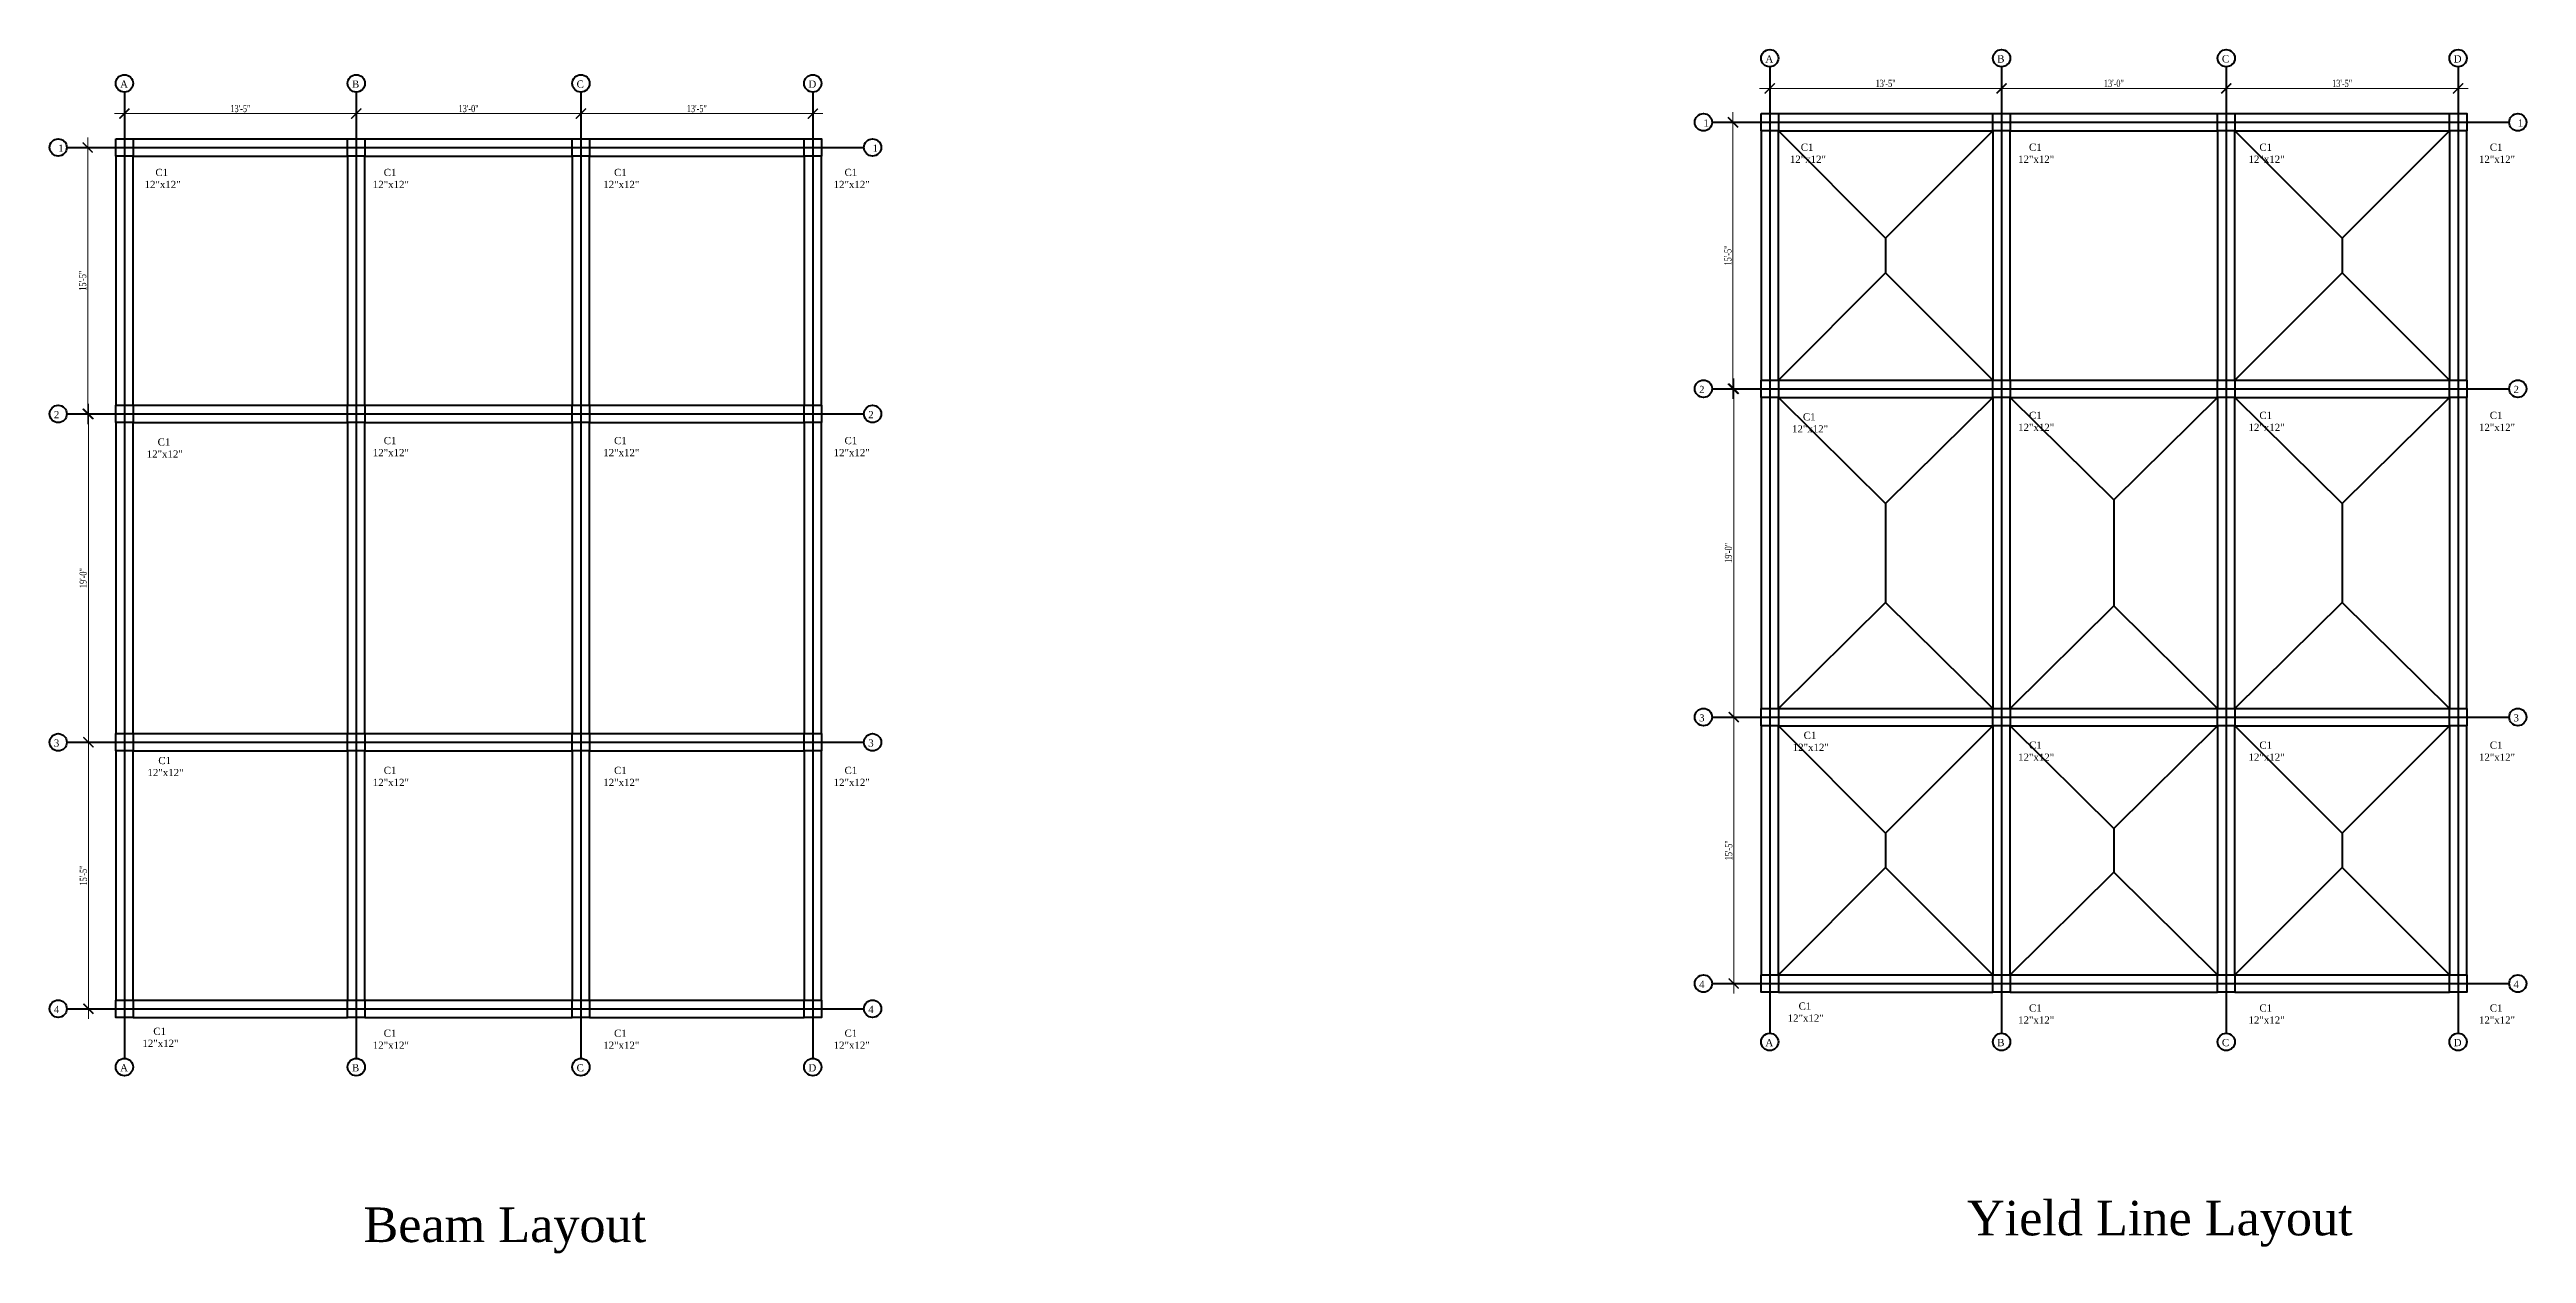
# Model space of a CAD drawing. Header units: inches. Extents: x -79350 to 491628, y -93215 to 155882.
# Drawn here: x 13456 to 15176, y 152766 to 153602 of the extents above; entities that cross this region are included whole.
import ezdxf

# ---------------------------------------------------------------- set-up
doc = ezdxf.new("R2010")
doc.units = ezdxf.units.IN
doc.header["$MEASUREMENT"] = 0
doc.linetypes.add('ACAD_ISO03W100', pattern=[30, 12, -18])
doc.layers.get('0').update_dxf_attribs({"lineweight": 30})
for name, color, linetype, lineweight in [('Beam Line', 6, 'ACAD_ISO03W100', 25), ('Column', 1, 'Continuous', 30), ('LINE', 7, 'Continuous', 20)]:
    doc.layers.add(name, color=color, linetype=linetype, lineweight=lineweight)
doc.styles.get("Standard").update_dxf_attribs({"font": 'times.ttf', "height": 12})
doc.styles.add('Text', font='times.ttf', dxfattribs={"width": 0.75, "height": 5})
doc.dimstyles.new('Grid Dimension', dxfattribs={"dimscale": 0, "dimtxt": 5, "dimasz": 7, "dimexe": 7, "dimexo": 1, "dimgap": 1, "dimtad": 1, "dimdec": 0, "dimlfac": -1, "dimzin": 3, "dimdsep": 46, "dimlunit": 3, "dimtxsty": 'Text', "dimblk": 'ARCHTICK', "dimcen": 0.9, "dimdle": 7, "dimclrt": 5, "dimadec": 0, "dimazin": 0, "dimtfac": 0.75, "dimtdec": 0, "dimtix": 1, "dimtofl": 0, "dimtmove": 0, "dimatfit": 0, "dimldrblk": 'ARCHTICK', "dimfxl": 1, "dimtolj": 1, "dimtzin": 0, "dimlwd": -1, "dimlwe": -1, "dimarcsym": 0})

msp = doc.modelspace()

# ---------------------------------------------------------------- texts
at = {"color": 138, "linetype": 'ByBlock', "lineweight": 40, "true_color": 0x004a5e, "char_height": 24, "attachment_point": 1}
for s, insert in [('Beam Layout', (13674.5, 152797.5)), ('Yield Line Layout', (14788, 152802.15))]:
    msp.add_mtext_dynamic_manual_height_columns(s, width=455, gutter_width=60, heights=[5.23], dxfattribs=dict(at, insert=insert))
at = {"layer": 'LINE', "lineweight": 40, "char_height": 5, "attachment_point": 1}
for s, width, insert in [('A', 24, (14648, 153597.5)), ('B', 24, (14809, 153597.5)), ('C', 24, (14965, 153597.5)), ('D', 24, (15126, 153597.5)), ('A', 24, (13505.5, 153580)), ('B', 24, (13666.5, 153580)), ('C', 24, (13822.5, 153580)), ('D', 24, (13983.5, 153580)), ('1', 24, (14605, 153553)), ('1', 24, (15170.5, 153553)), ('1', 24, (13462.5, 153535.5)), ('1', 24, (14028, 153535.5)), ('{\\C5;    C1^J12"x12"}', 37, (14665, 153536.17)), ('{\\C5;    C1^J12"x12"}', 37, (14823.5, 153536.17)), ('{\\C5;    C1^J12"x12"}', 37, (14983.5, 153536.17)), ('{\\C5;    C1^J12"x12"}', 37, (15143.5, 153536.17)), ('{\\C5;    C1^J12"x12"}', 37, (13522.5, 153518.67)), ('{\\C5;    C1^J12"x12"}', 37, (13681, 153518.67)), ('{\\C5;    C1^J12"x12"}', 37, (13841, 153518.67)), ('{\\C5;    C1^J12"x12"}', 37, (14001, 153518.67)), ('2', 24, (14602, 153368)), ('2', 24, (15167.5, 153368)), ('2', 24, (13459.5, 153350.5)), ('2', 24, (14025, 153350.5)), ('{\\C5;    C1^J12"x12"}', 37, (14666.5, 153349)), ('{\\C5;    C1^J12"x12"}', 37, (14823.5, 153350)), ('{\\C5;    C1^J12"x12"}', 37, (14983.5, 153350)), ('{\\C5;    C1^J12"x12"}', 37, (15143.5, 153350)), ('{\\C5;    C1^J12"x12"}', 37, (13524, 153331.5)), ('{\\C5;    C1^J12"x12"}', 37, (13681, 153332.5)), ('{\\C5;    C1^J12"x12"}', 37, (13841, 153332.5)), ('{\\C5;    C1^J12"x12"}', 37, (14001, 153332.5)), ('3', 24, (14602, 153140)), ('3', 24, (15167.5, 153140)), ('3', 24, (13459.5, 153122.5)), ('3', 24, (14025, 153122.5)), ('{\\C5;    C1^J12"x12"}', 37, (14667, 153127.83)), ('{\\C5;    C1^J12"x12"}', 37, (14823.5, 153121)), ('{\\C5;    C1^J12"x12"}', 37, (14983.5, 153121)), ('{\\C5;    C1^J12"x12"}', 37, (15143.5, 153121)), ('{\\C5;    C1^J12"x12"}', 37, (13524.5, 153110.33)), ('{\\C5;    C1^J12"x12"}', 37, (13681, 153103.5)), ('{\\C5;    C1^J12"x12"}', 37, (13841, 153103.5)), ('{\\C5;    C1^J12"x12"}', 37, (14001, 153103.5)), ('4', 24, (14602, 152955)), ('4', 24, (15167.5, 152955)), ('4', 24, (13459.5, 152937.5)), ('4', 24, (14025, 152937.5)), ('{\\C5;    C1^J12"x12"}', 37, (14663.5, 152939.83)), ('{\\C5;    C1^J12"x12"}', 37, (14823.5, 152938.5)), ('{\\C5;    C1^J12"x12"}', 37, (14983.5, 152938.5)), ('{\\C5;    C1^J12"x12"}', 37, (15143.5, 152938.5)), ('{\\C5;    C1^J12"x12"}', 37, (13521, 152922.33)), ('{\\C5;    C1^J12"x12"}', 37, (13681, 152921)), ('{\\C5;    C1^J12"x12"}', 37, (13841, 152921)), ('{\\C5;    C1^J12"x12"}', 37, (14001, 152921)), ('A', 24, (14648, 152914.5)), ('B', 24, (14809, 152914.5)), ('C', 24, (14965, 152914.5)), ('D', 24, (15126, 152914.5)), ('A', 24, (13505.5, 152897)), ('B', 24, (13666.5, 152897)), ('C', 24, (13822.5, 152897)), ('D', 24, (13983.5, 152897))]:
    msp.add_mtext_dynamic_manual_height_columns(s, width=width, gutter_width=60, heights=[0], dxfattribs=dict(at, insert=insert))

# ---------------------------------------------------------------- blocks, each defined once
blk = doc.blocks.new('_ArchTick')
at = {"color": 0, "linetype": 'ByBlock', "const_width": 0.15}
blk.add_lwpolyline([(-0.5, -0.5), (0.5, 0.5)], dxfattribs=at)
blk = doc.blocks.new('*D399')
at = {"layer": 'Defpoints', "color": 0, "lineweight": 40, "transparency": 16777216}
for p in [(13508.5, 153559.5), (13669.5, 153559.5), (13669.5, 153557)]:
    blk.add_point(p, dxfattribs=at)
at = {"layer": 'LINE', "color": 0, "transparency": 16777216}
for p, q in [((13501.5, 153557), (13676.5, 153557)), ((13508.5, 153558.5), (13508.5, 153550)), ((13669.5, 153558.5), (13669.5, 153550))]:
    blk.add_line(p, q, dxfattribs=at)
at = {"layer": 'LINE', "color": 0, "transparency": 16777216, "xscale": 7, "yscale": 7, "zscale": 7, "rotation": 180}
blk.add_blockref('_ArchTick', (13508.5, 153557), dxfattribs=at)
at = {"layer": 'LINE', "color": 0, "transparency": 16777216, "xscale": 7, "yscale": 7, "zscale": 7}
blk.add_blockref('_ArchTick', (13669.5, 153557), dxfattribs=at)
at = {"layer": 'LINE', "color": 5, "lineweight": 40, "transparency": 16777216, "insert": (13589, 153560.5), "char_height": 5, "attachment_point": 5, "style": 'Text'}
blk.add_mtext('\\A1;13\'-5"', dxfattribs=at)
blk = doc.blocks.new('*D400')
at = {"layer": 'Defpoints', "color": 0, "lineweight": 40, "transparency": 16777216}
for p in [(13669.5, 153557), (13825.5, 153557), (13825.5, 153557)]:
    blk.add_point(p, dxfattribs=at)
at = {"layer": 'LINE', "color": 0, "transparency": 16777216}
for p, q in [((13669.5, 153558), (13669.5, 153564)), ((13825.5, 153558), (13825.5, 153564)), ((13662.5, 153557), (13832.5, 153557))]:
    blk.add_line(p, q, dxfattribs=at)
at = {"layer": 'LINE', "color": 0, "transparency": 16777216, "xscale": 7, "yscale": 7, "zscale": 7, "rotation": 180}
blk.add_blockref('_ArchTick', (13669.5, 153557), dxfattribs=at)
at = {"layer": 'LINE', "color": 0, "transparency": 16777216, "xscale": 7, "yscale": 7, "zscale": 7}
blk.add_blockref('_ArchTick', (13825.5, 153557), dxfattribs=at)
at = {"layer": 'LINE', "color": 5, "lineweight": 40, "transparency": 16777216, "insert": (13747.5, 153560.5), "char_height": 5, "attachment_point": 5, "style": 'Text'}
blk.add_mtext('\\A1;13\'-0"', dxfattribs=at)
blk = doc.blocks.new('*D401')
at = {"layer": 'Defpoints', "color": 0, "lineweight": 40, "transparency": 16777216}
for p in [(13825.5, 153557), (13986.5, 153557), (13986.5, 153557)]:
    blk.add_point(p, dxfattribs=at)
at = {"layer": 'LINE', "color": 0, "transparency": 16777216}
for p, q in [((13825.5, 153558), (13825.5, 153564)), ((13986.5, 153558), (13986.5, 153564)), ((13818.5, 153557), (13993.5, 153557))]:
    blk.add_line(p, q, dxfattribs=at)
at = {"layer": 'LINE', "color": 0, "transparency": 16777216, "xscale": 7, "yscale": 7, "zscale": 7, "rotation": 180}
blk.add_blockref('_ArchTick', (13825.5, 153557), dxfattribs=at)
at = {"layer": 'LINE', "color": 0, "transparency": 16777216, "xscale": 7, "yscale": 7, "zscale": 7}
blk.add_blockref('_ArchTick', (13986.5, 153557), dxfattribs=at)
at = {"layer": 'LINE', "color": 5, "lineweight": 40, "transparency": 16777216, "insert": (13906, 153560.5), "char_height": 5, "attachment_point": 5, "style": 'Text'}
blk.add_mtext('\\A1;13\'-5"', dxfattribs=at)
blk = doc.blocks.new('*D402')
at = {"layer": 'Defpoints', "color": 0, "lineweight": 40, "transparency": 16777216}
for p in [(13468.5, 153533.5), (13468.5, 153348.5), (13483, 153348.5)]:
    blk.add_point(p, dxfattribs=at)
at = {"layer": 'LINE', "color": 0, "transparency": 16777216}
for p, q in [((13469.5, 153533.5), (13490, 153533.5)), ((13483, 153540.5), (13483, 153341.5)), ((13469.5, 153348.5), (13490, 153348.5))]:
    blk.add_line(p, q, dxfattribs=at)
at = {"layer": 'LINE', "color": 0, "transparency": 16777216, "xscale": 7, "yscale": 7, "zscale": 7}
for p, rotation in [((13483, 153533.5), 90), ((13483, 153348.5), 270)]:
    blk.add_blockref('_ArchTick', p, dxfattribs=dict(at, rotation=rotation))
at = {"layer": 'LINE', "color": 5, "lineweight": 40, "transparency": 16777216, "insert": (13479.5, 153441), "char_height": 5, "attachment_point": 5, "rotation": 90, "style": 'Text'}
blk.add_mtext('\\A1;15\'-5"', dxfattribs=at)
blk = doc.blocks.new('*D403')
at = {"layer": 'Defpoints', "color": 0, "lineweight": 40, "transparency": 16777216}
for p in [(13483.5, 153348.5), (13483.5, 153120.5), (13483.5, 153120.5)]:
    blk.add_point(p, dxfattribs=at)
at = {"layer": 'LINE', "color": 0, "transparency": 16777216}
for p, q in [((13483.5, 153355.5), (13483.5, 153113.5)), ((13482.5, 153348.5), (13476.5, 153348.5)), ((13482.5, 153120.5), (13476.5, 153120.5))]:
    blk.add_line(p, q, dxfattribs=at)
at = {"layer": 'LINE', "color": 0, "transparency": 16777216, "xscale": 7, "yscale": 7, "zscale": 7}
for p, rotation in [((13483.5, 153348.5), 90), ((13483.5, 153120.5), 270)]:
    blk.add_blockref('_ArchTick', p, dxfattribs=dict(at, rotation=rotation))
at = {"layer": 'LINE', "color": 5, "lineweight": 40, "transparency": 16777216, "insert": (13479.9, 153234.5), "char_height": 5, "attachment_point": 5, "rotation": 90, "style": 'Text'}
blk.add_mtext('\\A1;19\'-0"', dxfattribs=at)
blk = doc.blocks.new('*D404')
at = {"layer": 'Defpoints', "color": 0, "lineweight": 40, "transparency": 16777216}
for p in [(13483.5, 153120.5), (13483.5, 152935.5), (13483.5, 152935.5)]:
    blk.add_point(p, dxfattribs=at)
at = {"layer": 'LINE', "color": 0, "transparency": 16777216}
for p, q in [((13482.5, 153120.5), (13476.5, 153120.5)), ((13483.5, 153127.5), (13483.5, 152928.5)), ((13482.5, 152935.5), (13476.5, 152935.5))]:
    blk.add_line(p, q, dxfattribs=at)
at = {"layer": 'LINE', "color": 0, "transparency": 16777216, "xscale": 7, "yscale": 7, "zscale": 7}
for p, rotation in [((13483.5, 153120.5), 90), ((13483.5, 152935.5), 270)]:
    blk.add_blockref('_ArchTick', p, dxfattribs=dict(at, rotation=rotation))
at = {"layer": 'LINE', "color": 5, "lineweight": 40, "transparency": 16777216, "insert": (13480, 153028), "char_height": 5, "attachment_point": 5, "rotation": 90, "style": 'Text'}
blk.add_mtext('\\A1;15\'-5"', dxfattribs=at)
blk = doc.blocks.new('*D405')
at = {"layer": 'Defpoints', "color": 0, "lineweight": 40, "transparency": 16777216}
for p in [(14651, 153577), (14812, 153577), (14812, 153574.5)]:
    blk.add_point(p, dxfattribs=at)
at = {"layer": 'LINE', "color": 0, "transparency": 16777216}
for p, q in [((14644, 153574.5), (14819, 153574.5)), ((14651, 153576), (14651, 153567.5)), ((14812, 153576), (14812, 153567.5))]:
    blk.add_line(p, q, dxfattribs=at)
at = {"layer": 'LINE', "color": 0, "transparency": 16777216, "xscale": 7, "yscale": 7, "zscale": 7, "rotation": 180}
blk.add_blockref('_ArchTick', (14651, 153574.5), dxfattribs=at)
at = {"layer": 'LINE', "color": 0, "transparency": 16777216, "xscale": 7, "yscale": 7, "zscale": 7}
blk.add_blockref('_ArchTick', (14812, 153574.5), dxfattribs=at)
at = {"layer": 'LINE', "color": 5, "lineweight": 40, "transparency": 16777216, "insert": (14731.5, 153578), "char_height": 5, "attachment_point": 5, "style": 'Text'}
blk.add_mtext('\\A1;13\'-5"', dxfattribs=at)
blk = doc.blocks.new('*D406')
at = {"layer": 'Defpoints', "color": 0, "lineweight": 40, "transparency": 16777216}
for p in [(14812, 153574.5), (14968, 153574.5), (14968, 153574.5)]:
    blk.add_point(p, dxfattribs=at)
at = {"layer": 'LINE', "color": 0, "transparency": 16777216}
for p, q in [((14812, 153575.5), (14812, 153581.5)), ((14968, 153575.5), (14968, 153581.5)), ((14805, 153574.5), (14975, 153574.5))]:
    blk.add_line(p, q, dxfattribs=at)
at = {"layer": 'LINE', "color": 0, "transparency": 16777216, "xscale": 7, "yscale": 7, "zscale": 7, "rotation": 180}
blk.add_blockref('_ArchTick', (14812, 153574.5), dxfattribs=at)
at = {"layer": 'LINE', "color": 0, "transparency": 16777216, "xscale": 7, "yscale": 7, "zscale": 7}
blk.add_blockref('_ArchTick', (14968, 153574.5), dxfattribs=at)
at = {"layer": 'LINE', "color": 5, "lineweight": 40, "transparency": 16777216, "insert": (14890, 153578), "char_height": 5, "attachment_point": 5, "style": 'Text'}
blk.add_mtext('\\A1;13\'-0"', dxfattribs=at)
blk = doc.blocks.new('*D407')
at = {"layer": 'Defpoints', "color": 0, "lineweight": 40, "transparency": 16777216}
for p in [(14968, 153574.5), (15129, 153574.5), (15129, 153574.5)]:
    blk.add_point(p, dxfattribs=at)
at = {"layer": 'LINE', "color": 0, "transparency": 16777216}
for p, q in [((14968, 153575.5), (14968, 153581.5)), ((15129, 153575.5), (15129, 153581.5)), ((14961, 153574.5), (15136, 153574.5))]:
    blk.add_line(p, q, dxfattribs=at)
at = {"layer": 'LINE', "color": 0, "transparency": 16777216, "xscale": 7, "yscale": 7, "zscale": 7, "rotation": 180}
blk.add_blockref('_ArchTick', (14968, 153574.5), dxfattribs=at)
at = {"layer": 'LINE', "color": 0, "transparency": 16777216, "xscale": 7, "yscale": 7, "zscale": 7}
blk.add_blockref('_ArchTick', (15129, 153574.5), dxfattribs=at)
at = {"layer": 'LINE', "color": 5, "lineweight": 40, "transparency": 16777216, "insert": (15048.5, 153578), "char_height": 5, "attachment_point": 5, "style": 'Text'}
blk.add_mtext('\\A1;13\'-5"', dxfattribs=at)
blk = doc.blocks.new('*D408')
at = {"layer": 'Defpoints', "color": 0, "lineweight": 40, "transparency": 16777216}
for p in [(14611, 153551), (14611, 153366), (14625.5, 153366)]:
    blk.add_point(p, dxfattribs=at)
at = {"layer": 'LINE', "color": 0, "transparency": 16777216}
for p, q in [((14612, 153551), (14632.5, 153551)), ((14625.5, 153558), (14625.5, 153359)), ((14612, 153366), (14632.5, 153366))]:
    blk.add_line(p, q, dxfattribs=at)
at = {"layer": 'LINE', "color": 0, "transparency": 16777216, "xscale": 7, "yscale": 7, "zscale": 7}
for p, rotation in [((14625.5, 153551), 90), ((14625.5, 153366), 270)]:
    blk.add_blockref('_ArchTick', p, dxfattribs=dict(at, rotation=rotation))
at = {"layer": 'LINE', "color": 5, "lineweight": 40, "transparency": 16777216, "insert": (14622, 153458.5), "char_height": 5, "attachment_point": 5, "rotation": 90, "style": 'Text'}
blk.add_mtext('\\A1;15\'-5"', dxfattribs=at)
blk = doc.blocks.new('*D409')
at = {"layer": 'Defpoints', "color": 0, "lineweight": 40, "transparency": 16777216}
for p in [(14626, 153366), (14626, 153138), (14626, 153138)]:
    blk.add_point(p, dxfattribs=at)
at = {"layer": 'LINE', "color": 0, "transparency": 16777216}
for p, q in [((14626, 153373), (14626, 153131)), ((14625, 153366), (14619, 153366)), ((14625, 153138), (14619, 153138))]:
    blk.add_line(p, q, dxfattribs=at)
at = {"layer": 'LINE', "color": 0, "transparency": 16777216, "xscale": 7, "yscale": 7, "zscale": 7}
for p, rotation in [((14626, 153366), 90), ((14626, 153138), 270)]:
    blk.add_blockref('_ArchTick', p, dxfattribs=dict(at, rotation=rotation))
at = {"layer": 'LINE', "color": 5, "lineweight": 40, "transparency": 16777216, "insert": (14622.4, 153252), "char_height": 5, "attachment_point": 5, "rotation": 90, "style": 'Text'}
blk.add_mtext('\\A1;19\'-0"', dxfattribs=at)
blk = doc.blocks.new('*D410')
at = {"layer": 'Defpoints', "color": 0, "lineweight": 40, "transparency": 16777216}
for p in [(14626, 153138), (14626, 152953), (14626, 152953)]:
    blk.add_point(p, dxfattribs=at)
at = {"layer": 'LINE', "color": 0, "transparency": 16777216}
for p, q in [((14625, 153138), (14619, 153138)), ((14626, 153145), (14626, 152946)), ((14625, 152953), (14619, 152953))]:
    blk.add_line(p, q, dxfattribs=at)
at = {"layer": 'LINE', "color": 0, "transparency": 16777216, "xscale": 7, "yscale": 7, "zscale": 7}
for p, rotation in [((14626, 153138), 90), ((14626, 152953), 270)]:
    blk.add_blockref('_ArchTick', p, dxfattribs=dict(at, rotation=rotation))
at = {"layer": 'LINE', "color": 5, "lineweight": 40, "transparency": 16777216, "insert": (14622.5, 153045.5), "char_height": 5, "attachment_point": 5, "rotation": 90, "style": 'Text'}
blk.add_mtext('\\A1;15\'-5"', dxfattribs=at)

# ---------------------------------------------------------------- dimensions: what is measured, and where the dimension line sits
at = {"layer": 'LINE', "lineweight": 40}
for base, p1, p2, picture, middle in [((14812, 153574.5), (14651, 153577), (14812, 153577), '*D405', (14731.5, 153578.04)), ((14968, 153574.5), (14812, 153574.5), (14968, 153574.5), '*D406', (14890, 153578.04)), ((15129, 153574.5), (14968, 153574.5), (15129, 153574.5), '*D407', (15048.5, 153578.04)), ((13669.5, 153557), (13508.5, 153559.5), (13669.5, 153559.5), '*D399', (13589, 153560.54)), ((13825.5, 153557), (13669.5, 153557), (13825.5, 153557), '*D400', (13747.5, 153560.54)), ((13986.5, 153557), (13825.5, 153557), (13986.5, 153557), '*D401', (13906, 153560.54))]:
    dim = msp.add_linear_dim(base=base, p1=p1, p2=p2, dimstyle='Grid Dimension', override={"dimscale": 1}, dxfattribs=at)
    dim.commit()
    dim.dimension.update_dxf_attribs({"geometry": picture, "text_midpoint": middle})
for base, p1, p2, picture, middle in [((14625.5, 153366), (14611, 153551), (14611, 153366), '*D408', (14625.5, 153458.5)), ((13483, 153348.5), (13468.5, 153533.5), (13468.5, 153348.5), '*D402', (13483, 153441))]:
    dim = msp.add_linear_dim(base=base, p1=p1, p2=p2, angle=90, dimstyle='Grid Dimension', override={"dimscale": 1}, dxfattribs=at)
    dim.commit()
    dim.dimension.update_dxf_attribs({"geometry": picture, "text_midpoint": middle, "dimtype": 160})
for base, p1, p2, picture, middle in [((14626, 153138), (14626, 153366), (14626, 153138), '*D409', (14622.45, 153252)), ((13483.5, 153120.5), (13483.5, 153348.5), (13483.5, 153120.5), '*D403', (13479.95, 153234.5)), ((14626, 152953), (14626, 153138), (14626, 152953), '*D410', (14622.46, 153045.5)), ((13483.5, 152935.5), (13483.5, 153120.5), (13483.5, 152935.5), '*D404', (13479.96, 153028))]:
    dim = msp.add_linear_dim(base=base, p1=p1, p2=p2, angle=90, dimstyle='Grid Dimension', override={"dimscale": 1}, dxfattribs=at)
    dim.commit()
    dim.dimension.update_dxf_attribs({"geometry": picture, "text_midpoint": middle})

# ---------------------------------------------------------------- linework, layer by layer
at = {"layer": 'Beam Line', "color": 6, "linetype": 'ByBlock', "lineweight": 40}
for p, q in [((14645, 153545), (14645, 153372)), ((14657, 153372), (14657, 153545)), ((14806, 153545), (14806, 153372)), ((14818, 153372), (14818, 153545)), ((14962, 153545), (14962, 153372)), ((14974, 153372), (14974, 153545)), ((15123, 153545), (15123, 153372)), ((15135, 153372), (15135, 153545)), ((13502.5, 153527.5), (13502.5, 153354.5)), ((13514.5, 153354.5), (13514.5, 153527.5)), ((13663.5, 153527.5), (13663.5, 153354.5)), ((13675.5, 153354.5), (13675.5, 153527.5)), ((13819.5, 153527.5), (13819.5, 153354.5)), ((13831.5, 153354.5), (13831.5, 153527.5)), ((13980.5, 153527.5), (13980.5, 153354.5)), ((13992.5, 153354.5), (13992.5, 153527.5)), ((14645, 153360), (14645, 153144)), ((14657, 153144), (14657, 153360)), ((14806, 153360), (14806, 153144)), ((14818, 153144), (14818, 153360)), ((14962, 153360), (14962, 153144)), ((14974, 153144), (14974, 153360)), ((15123, 153360), (15123, 153144)), ((15135, 153144), (15135, 153360)), ((13502.5, 153342.5), (13502.5, 153126.5)), ((13514.5, 153126.5), (13514.5, 153342.5)), ((13663.5, 153342.5), (13663.5, 153126.5)), ((13675.5, 153126.5), (13675.5, 153342.5)), ((13819.5, 153342.5), (13819.5, 153126.5)), ((13831.5, 153126.5), (13831.5, 153342.5)), ((13980.5, 153342.5), (13980.5, 153126.5)), ((13992.5, 153126.5), (13992.5, 153342.5)), ((14645, 153132), (14645, 152959)), ((14657, 152959), (14657, 153132)), ((14806, 153132), (14806, 152959)), ((14818, 152959), (14818, 153132)), ((14962, 153132), (14962, 152959)), ((14974, 152959), (14974, 153132)), ((15123, 153132), (15123, 152959)), ((15135, 152959), (15135, 153132)), ((13502.5, 153114.5), (13502.5, 152941.5)), ((13514.5, 152941.5), (13514.5, 153114.5)), ((13663.5, 153114.5), (13663.5, 152941.5)), ((13675.5, 152941.5), (13675.5, 153114.5)), ((13819.5, 153114.5), (13819.5, 152941.5)), ((13831.5, 152941.5), (13831.5, 153114.5)), ((13980.5, 153114.5), (13980.5, 152941.5)), ((13992.5, 152941.5), (13992.5, 153114.5))]:
    msp.add_line(p, q, dxfattribs=at)
at = {"layer": 'Beam Line', "linetype": 'ByBlock', "lineweight": 40}
for p, q in [((14657, 153557), (14806, 153557)), ((14657, 153545), (14806, 153545)), ((14818, 153557), (14962, 153557)), ((14818, 153545), (14962, 153545)), ((14974, 153557), (15123, 153557)), ((14974, 153545), (15123, 153545)), ((13514.5, 153539.5), (13663.5, 153539.5)), ((13514.5, 153527.5), (13663.5, 153527.5)), ((13675.5, 153539.5), (13819.5, 153539.5)), ((13675.5, 153527.5), (13819.5, 153527.5)), ((13831.5, 153539.5), (13980.5, 153539.5)), ((13831.5, 153527.5), (13980.5, 153527.5)), ((14657, 153372), (14806, 153372)), ((14657, 153360), (14806, 153360)), ((14818, 153372), (14968, 153372)), ((14818, 153360), (14962, 153360)), ((14974, 153372), (15123, 153372)), ((14974, 153360), (15123, 153360)), ((13514.5, 153354.5), (13663.5, 153354.5)), ((13514.5, 153342.5), (13663.5, 153342.5)), ((13675.5, 153354.5), (13825.5, 153354.5)), ((13675.5, 153342.5), (13819.5, 153342.5)), ((13831.5, 153354.5), (13980.5, 153354.5)), ((13831.5, 153342.5), (13980.5, 153342.5)), ((14657, 153144), (14806, 153144)), ((14657, 153132), (14806, 153132)), ((14818, 153144), (14962, 153144)), ((14818, 153132), (14962, 153132)), ((14974, 153144), (15123, 153144)), ((14974, 153132), (15123, 153132)), ((13514.5, 153126.5), (13663.5, 153126.5)), ((13514.5, 153114.5), (13663.5, 153114.5)), ((13675.5, 153126.5), (13819.5, 153126.5)), ((13675.5, 153114.5), (13819.5, 153114.5)), ((13831.5, 153126.5), (13980.5, 153126.5)), ((13831.5, 153114.5), (13980.5, 153114.5)), ((14657, 152959), (14806, 152959)), ((14657, 152947), (14806, 152947)), ((14818, 152959), (14962, 152959)), ((14818, 152947), (14962, 152947)), ((14974, 152959), (15123, 152959)), ((14974, 152947), (15123, 152947)), ((13514.5, 152941.5), (13663.5, 152941.5)), ((13514.5, 152929.5), (13663.5, 152929.5)), ((13675.5, 152941.5), (13819.5, 152941.5)), ((13675.5, 152929.5), (13819.5, 152929.5)), ((13831.5, 152941.5), (13980.5, 152941.5)), ((13831.5, 152929.5), (13980.5, 152929.5))]:
    msp.add_line(p, q, dxfattribs=at)
at = {"layer": 'Column', "lineweight": 40}
for points in [[(14645, 153557), (14657, 153557), (14657, 153545), (14645, 153545)], [(14806, 153557), (14818, 153557), (14818, 153545), (14806, 153545)], [(14962, 153557), (14974, 153557), (14974, 153545), (14962, 153545)], [(15123, 153557), (15135, 153557), (15135, 153545), (15123, 153545)], [(13502.5, 153539.5), (13514.5, 153539.5), (13514.5, 153527.5), (13502.5, 153527.5)], [(13663.5, 153539.5), (13675.5, 153539.5), (13675.5, 153527.5), (13663.5, 153527.5)], [(13819.5, 153539.5), (13831.5, 153539.5), (13831.5, 153527.5), (13819.5, 153527.5)], [(13980.5, 153539.5), (13992.5, 153539.5), (13992.5, 153527.5), (13980.5, 153527.5)], [(14645, 153372), (14657, 153372), (14657, 153360), (14645, 153360)], [(14806, 153372), (14818, 153372), (14818, 153360), (14806, 153360)], [(14962, 153372), (14974, 153372), (14974, 153360), (14962, 153360)], [(15123, 153372), (15135, 153372), (15135, 153360), (15123, 153360)], [(13502.5, 153354.5), (13514.5, 153354.5), (13514.5, 153342.5), (13502.5, 153342.5)], [(13663.5, 153354.5), (13675.5, 153354.5), (13675.5, 153342.5), (13663.5, 153342.5)], [(13819.5, 153354.5), (13831.5, 153354.5), (13831.5, 153342.5), (13819.5, 153342.5)], [(13980.5, 153354.5), (13992.5, 153354.5), (13992.5, 153342.5), (13980.5, 153342.5)], [(14645, 153144), (14657, 153144), (14657, 153132), (14645, 153132)], [(14806, 153144), (14818, 153144), (14818, 153132), (14806, 153132)], [(14962, 153144), (14974, 153144), (14974, 153132), (14962, 153132)], [(15123, 153144), (15135, 153144), (15135, 153132), (15123, 153132)], [(13502.5, 153126.5), (13514.5, 153126.5), (13514.5, 153114.5), (13502.5, 153114.5)], [(13663.5, 153126.5), (13675.5, 153126.5), (13675.5, 153114.5), (13663.5, 153114.5)], [(13819.5, 153126.5), (13831.5, 153126.5), (13831.5, 153114.5), (13819.5, 153114.5)], [(13980.5, 153126.5), (13992.5, 153126.5), (13992.5, 153114.5), (13980.5, 153114.5)], [(14645, 152959), (14657, 152959), (14657, 152947), (14645, 152947)], [(14806, 152959), (14818, 152959), (14818, 152947), (14806, 152947)], [(14962, 152959), (14974, 152959), (14974, 152947), (14962, 152947)], [(15123, 152959), (15135, 152959), (15135, 152947), (15123, 152947)], [(13502.5, 152941.5), (13514.5, 152941.5), (13514.5, 152929.5), (13502.5, 152929.5)], [(13663.5, 152941.5), (13675.5, 152941.5), (13675.5, 152929.5), (13663.5, 152929.5)], [(13819.5, 152941.5), (13831.5, 152941.5), (13831.5, 152929.5), (13819.5, 152929.5)], [(13980.5, 152941.5), (13992.5, 152941.5), (13992.5, 152929.5), (13980.5, 152929.5)]]:
    msp.add_lwpolyline(points, close=True, dxfattribs=at)
at = {"layer": 'LINE', "lineweight": 40}
for p, q in [((14651, 153589.5), (14651, 152918.5)), ((14812, 153589.5), (14812, 152918.5)), ((14968, 153589.5), (14968, 152918.5)), ((15129, 153589.5), (15129, 152918.5)), ((13508.5, 153572), (13508.5, 152901)), ((13669.5, 153572), (13669.5, 152901)), ((13825.5, 153572), (13825.5, 152901)), ((13986.5, 153572), (13986.5, 152901)), ((14611, 153551), (15164.5, 153551)), ((13468.5, 153533.5), (14022, 153533.5)), ((14611, 153366), (15164.5, 153366)), ((13468.5, 153348.5), (14022, 153348.5)), ((14611, 153138), (15164.5, 153138)), ((13468.5, 153120.5), (14022, 153120.5)), ((14611, 152953), (15164.5, 152953)), ((13468.5, 152935.5), (14022, 152935.5))]:
    msp.add_line(p, q, dxfattribs=at)
at = {"layer": 'LINE', "linetype": 'ByBlock', "lineweight": 40}
for p, q in [((14657, 153545), (14731.5, 153470.5)), ((14806, 153545), (14764.75, 153503.75)), ((14974, 153545), (15048.5, 153470.5)), ((15123, 153545), (15081.75, 153503.75)), ((14764.75, 153503.75), (14731.5, 153470.5)), ((15081.75, 153503.75), (15048.5, 153470.5)), ((14731.5, 153470.5), (14731.5, 153446.5)), ((15048.5, 153470.5), (15048.5, 153446.5)), ((14657, 153372), (14731.5, 153446.5)), ((14764.75, 153413.25), (14731.5, 153446.5)), ((14974, 153372), (15048.5, 153446.5)), ((15081.75, 153413.25), (15048.5, 153446.5)), ((14806, 153372), (14764.75, 153413.25)), ((14764.75, 153413.25), (14764.75, 153413.25)), ((14764.75, 153413.25), (14764.75, 153413.25)), ((15123, 153372), (15081.75, 153413.25)), ((14657, 153360), (14731.5, 153286.41)), ((14806, 153360), (14731.5, 153286.41)), ((14818, 153360), (14890, 153288.84)), ((14962, 153360), (14890, 153288.84)), ((14974, 153360), (15048.5, 153286.41)), ((15123, 153360), (15048.5, 153286.41)), ((14731.5, 153286.41), (14731.5, 153217.59)), ((14890, 153288.84), (14890, 153215.16)), ((15048.5, 153286.41), (15048.5, 153217.59)), ((14657, 153144), (14731.5, 153217.59)), ((14806, 153144), (14731.5, 153217.59)), ((14818, 153144), (14890, 153215.16)), ((14962, 153144), (14890, 153215.16)), ((14974, 153144), (15048.5, 153217.59)), ((15123, 153144), (15048.5, 153217.59)), ((14657, 153132), (14731.5, 153057.5)), ((14806, 153132), (14764.75, 153090.75)), ((14818, 153132), (14890, 153060.7)), ((14962, 153132), (14890, 153060.7)), ((14974, 153132), (15048.5, 153057.5)), ((15123, 153132), (15081.75, 153090.75)), ((14764.75, 153090.75), (14731.5, 153057.5)), ((15081.75, 153090.75), (15048.5, 153057.5)), ((14731.5, 153057.5), (14731.5, 153033.5)), ((14890, 153060.7), (14890, 153030.3)), ((15048.5, 153057.5), (15048.5, 153033.5)), ((14657, 152959), (14731.5, 153033.5)), ((14764.75, 153000.25), (14731.5, 153033.5)), ((14818, 152959), (14890, 153030.3)), ((14962, 152959), (14890, 153030.3)), ((14974, 152959), (15048.5, 153033.5)), ((15081.75, 153000.25), (15048.5, 153033.5)), ((14806, 152959), (14764.75, 153000.25)), ((15123, 152959), (15081.75, 153000.25))]:
    msp.add_line(p, q, dxfattribs=at)
at = {"layer": 'LINE', "lineweight": 40}
for centre in [(14651, 153595.5), (14812, 153595.5), (14968, 153595.5), (15129, 153595.5), (13508.5, 153578), (13669.5, 153578), (13825.5, 153578), (13986.5, 153578), (14605, 153551), (15170.5, 153551), (13462.5, 153533.5), (14028, 153533.5), (14605, 153366), (15170.5, 153366), (13462.5, 153348.5), (14028, 153348.5), (14605, 153138), (15170.5, 153138), (13462.5, 153120.5), (14028, 153120.5), (14605, 152953), (15170.5, 152953), (13462.5, 152935.5), (14028, 152935.5), (14651, 152912.5), (14812, 152912.5), (14968, 152912.5), (15129, 152912.5), (13508.5, 152895), (13669.5, 152895), (13825.5, 152895), (13986.5, 152895)]:
    msp.add_circle(centre, 6, dxfattribs=at)

msp.set_redraw_order([(e.dxf.handle, doc.entitydb.next_handle()) for e in msp.query("TEXT MTEXT ATTDEF DIMENSION ARC_DIMENSION")])  # texts and dimensions are drawn at this point

doc.saveas('drawing.dxf')
